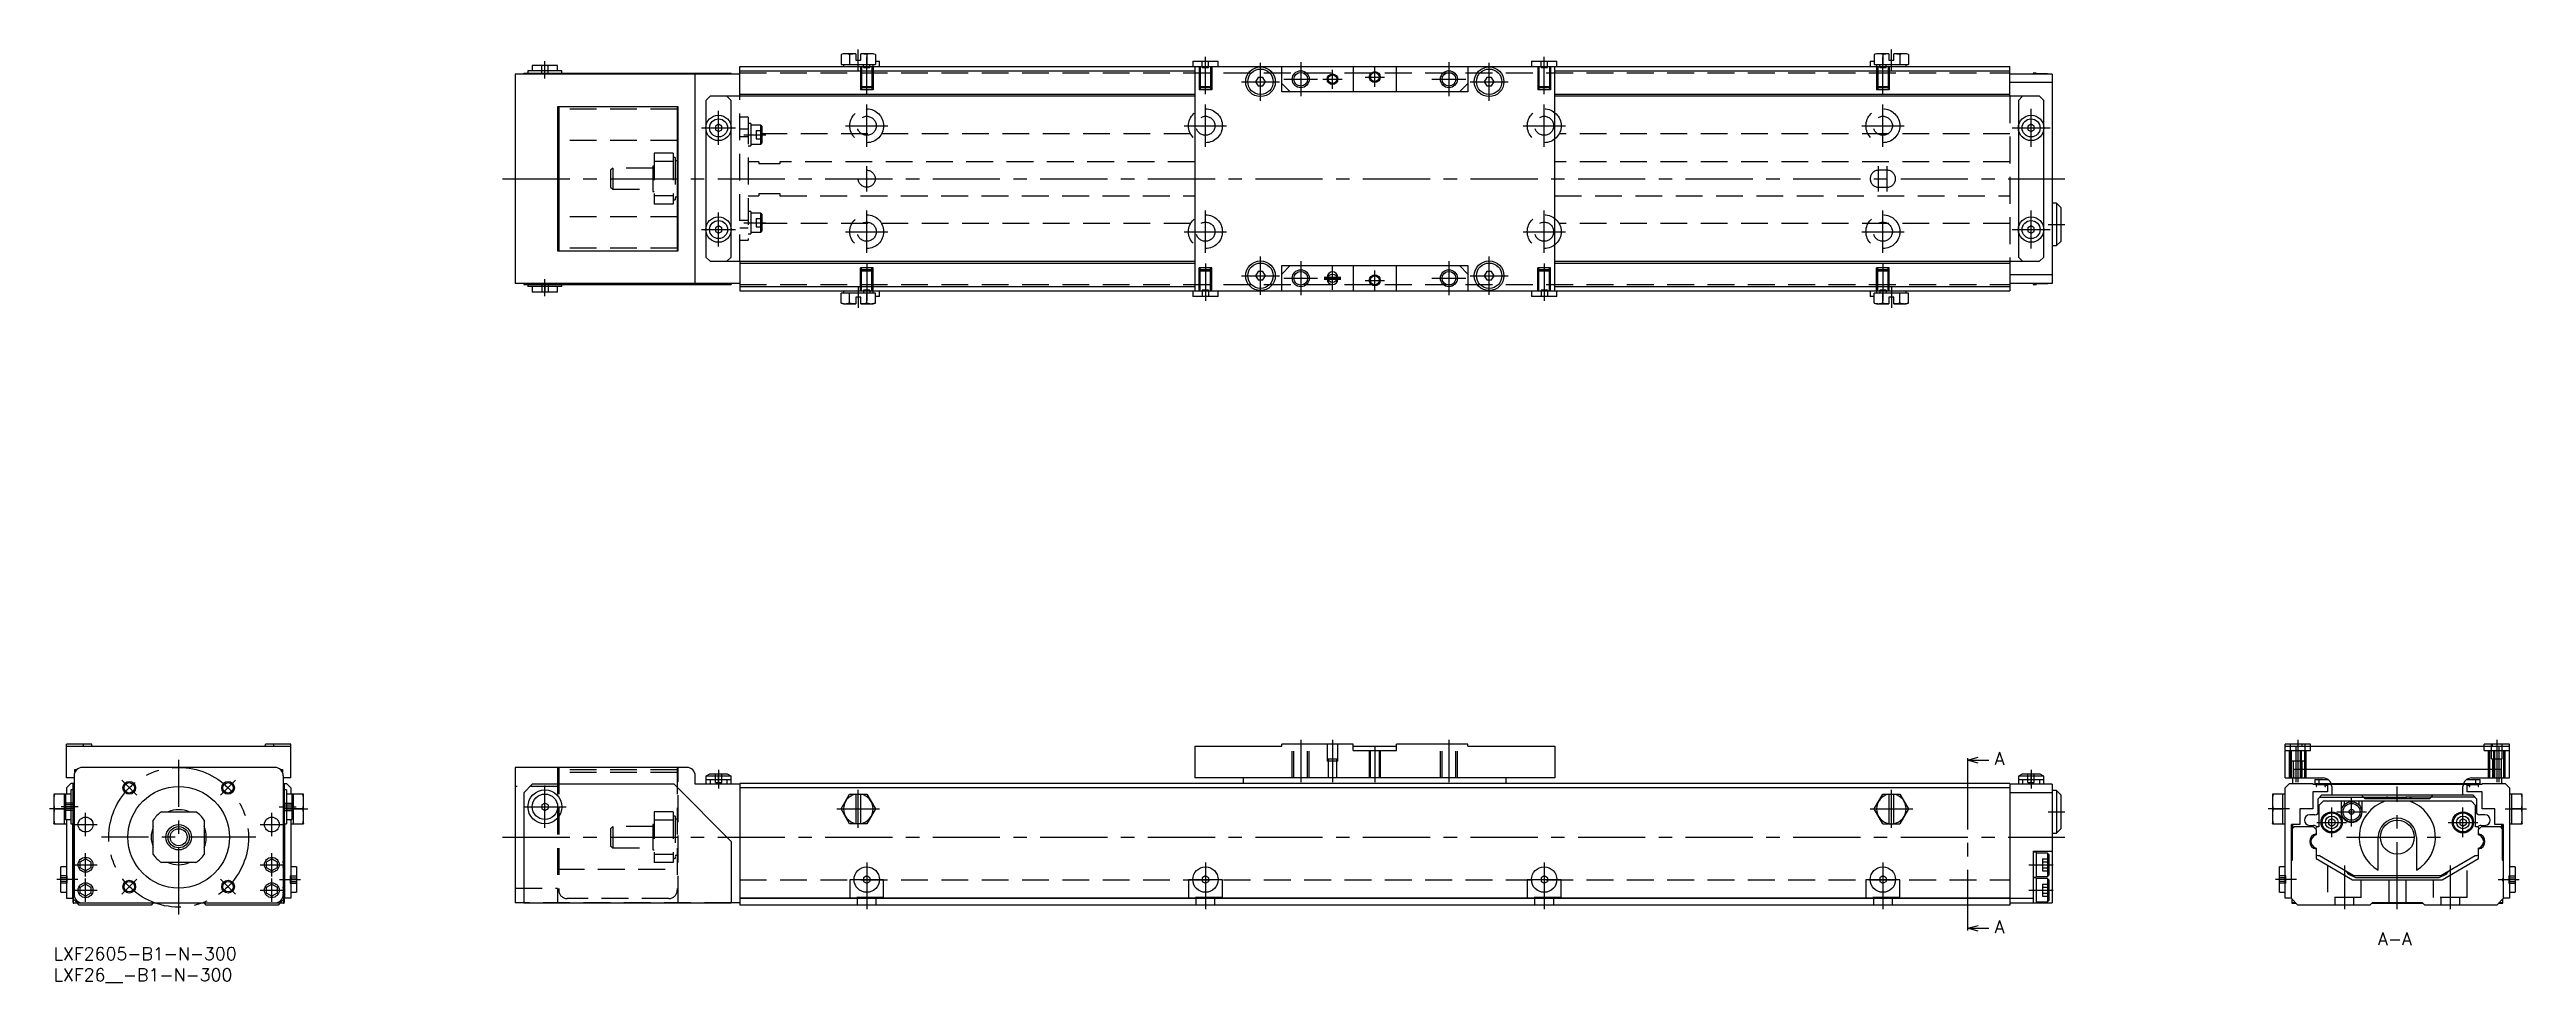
# Model space of a CAD drawing. Extents: x -1 to 584, y -8 to 212.
import ezdxf

# ---------------------------------------------------------------- set-up
doc = ezdxf.new("R2010")
doc.units = 0
doc.header["$LTSCALE"] = 0.5
doc.linetypes.add('CENTER', pattern=[50.8, 31.75, -6.35, 6.35, -6.35])
doc.linetypes.add('DASHED', pattern=[19.05, 12.7, -6.35])
for name, color, linetype in [('MSM_CENTER', 1, 'CENTER'), ('MSM_CONTINUOUS', 7, 'CONTINUOUS'), ('MSM_DASHED', 4, 'DASHED'), ('MSM_NARROW', 5, 'CONTINUOUS'), ('MSM_PART_NUMBER', 7, 'CONTINUOUS')]:
    doc.layers.add(name, color=color, linetype=linetype)
doc.styles.get("Standard").update_dxf_attribs({"font": 'txt.shx', "height": 1, "bigfont": 'bigfont.shx'})

msp = doc.modelspace()

# ---------------------------------------------------------------- texts
at = {"layer": 'MSM_PART_NUMBER'}
for s, p in [('A', (458.41, 43.07)), ('A', (458.41, 3.37)), ('A-A', (548.94, 0.52))]:
    msp.add_text(s, height=3, dxfattribs=at).set_placement(p)

# ---------------------------------------------------------------- blocks, each defined once
blk = doc.blocks.new('*U162')
at = {"layer": 'MSM_PART_NUMBER'}
blk.add_text('LXF2605-B1-N-300', height=3, dxfattribs=at).set_placement((0, -3))
blk = doc.blocks.new('*U163')
at = {"layer": 'MSM_PART_NUMBER'}
blk.add_text('LXF26__-B1-N-300', height=3, dxfattribs=at).set_placement((0, -8))

# ---------------------------------------------------------------- linework, layer by layer
at = {"layer": 'MSM_CENTER'}
for p, q in [((190, 206.97), (190, 211.99)), ((433.99, 206.97), (433.99, 211.99)), ((116, 205.19), (116, 209.24)), ((192, 201.49), (192, 210.29)), ((272, 201.49), (272, 210.29)), ((285, 199.89), (285, 208.89)), ((290.5, 204.99), (298.5, 204.99)), ((294.5, 208.99), (294.5, 200.99)), ((299.75, 204.99), (304.25, 204.99)), ((302, 202.74), (302, 207.24)), ((309.69, 205.49), (314.29, 205.49)), ((312, 203.19), (312, 207.79)), ((312, 203.19), (312, 207.79)), ((325.5, 204.99), (333.5, 204.99)), ((329.5, 208.99), (329.5, 200.99)), ((339, 199.89), (339, 208.89)), ((352, 201.49), (352, 210.29)), ((431.99, 201.49), (431.99, 210.29)), ((192, 188.99), (192, 198.99)), ((272, 188.99), (272, 198.99)), ((280.5, 204.39), (289.5, 204.39)), ((334.5, 204.39), (343.5, 204.39)), ((352, 188.99), (352, 198.99)), ((431.99, 188.99), (431.99, 198.99)), ((153, 193.49), (160.99, 193.49)), ((157, 189.49), (157, 197.49)), ((187, 193.99), (197, 193.99)), ((267, 193.99), (277, 193.99)), ((347, 193.99), (357, 193.99)), ((426.99, 193.99), (437, 193.99)), ((462.5, 193.49), (471.5, 193.49)), ((467, 188.99), (467, 197.99)), ((163, 191.89), (168.19, 191.89)), ((106, 181.49), (475, 181.49)), ((192, 178.49), (192, 184.49)), ((430.99, 178.49), (430.99, 184.49)), ((432.99, 178.49), (432.99, 184.49)), ((157, 165.49), (157, 173.49)), ((163, 171.1), (168.19, 171.1)), ((192, 163.99), (192, 173.99)), ((272, 163.99), (272, 173.99)), ((352, 163.99), (352, 173.99)), ((431.99, 163.99), (431.99, 173.99)), ((467, 164.99), (467, 173.99)), ((471, 170.69), (475, 170.69)), ((153, 169.49), (160.99, 169.49)), ((187, 168.99), (197, 168.99)), ((267, 168.99), (277, 168.99)), ((347, 168.99), (357, 168.99)), ((426.99, 168.99), (437, 168.99)), ((462.5, 169.49), (471.5, 169.49)), ((192, 161.49), (192, 152.69)), ((272, 161.49), (272, 152.69)), ((280.5, 158.59), (289.5, 158.59)), ((285, 154.09), (285, 163.09)), ((290.5, 157.99), (298.5, 157.99)), ((294.5, 161.99), (294.5, 153.99)), ((300, 158.24), (304, 158.24)), ((300, 157.99), (304, 157.99)), ((302, 155.24), (302, 160.74)), ((312, 155.19), (312, 159.79)), ((325.5, 157.99), (333.5, 157.99)), ((329.5, 161.99), (329.5, 153.99)), ((334.5, 158.59), (343.5, 158.59)), ((339, 154.09), (339, 163.09)), ((352, 161.49), (352, 152.69)), ((431.99, 161.49), (431.99, 152.69)), ((116, 153.74), (116, 157.79)), ((190, 155.99), (190, 150.99)), ((300, 157.74), (304, 157.74)), ((309.69, 157.49), (314.29, 157.49)), ((433.99, 155.99), (433.99, 150.99)), ((294.5, 49), (294.5, 39)), ((302, 49), (302, 39)), ((312, 47.5), (312, 39)), ((329.5, 49), (329.5, 39)), ((529.49, 47.5), (529.49, 39)), ((529.99, 49), (529.99, 39)), ((576.99, 49), (576.99, 39)), ((577.49, 47.5), (577.49, 39)), ((29.5, 7.75), (29.5, 44.25)), ((157, 41.9), (157, 37.5)), ((452, 43.7), (452, 5)), ((467, 41.9), (467, 37.5)), ((16.06, 39.44), (19.6, 35.9)), ((42.94, 39.44), (39.4, 35.9)), ((116, 28.2), (116, 38.2)), ((190, 28.2), (190, 37.2)), ((433.99, 28.2), (433.99, 37.2)), ((542.69, 28.5), (542.69, 35.5)), ((553.49, 9), (553.49, 38)), ((4, 32.7), (-1, 32.7)), ((5.75, 33.2), (1.75, 33.2)), ((7.5, 26.25), (7.5, 31.75)), ((51.5, 26.25), (51.5, 31.75)), ((53.25, 33.2), (57.25, 33.2)), ((55, 32.7), (60, 32.7)), ((111, 33.2), (121, 33.2)), ((184.95, 32.7), (195.04, 32.7)), ((428.95, 32.7), (439.04, 32.7)), ((471, 32), (475, 32)), ((527.99, 32.7), (522.99, 32.7)), ((534.49, 29.5), (541.49, 29.5)), ((537.99, 26), (537.99, 33)), ((539.19, 32), (546.19, 32)), ((565.49, 29.5), (572.49, 29.5)), ((568.99, 26), (568.99, 33)), ((578.99, 32.7), (583.99, 32.7)), ((4.75, 29), (10.25, 29)), ((47.75, 26), (11.25, 26)), ((48.75, 29), (54.25, 29)), ((106, 26), (475, 26)), ((541.49, 26), (565.49, 26)), ((4.75, 19.5), (10.25, 19.5)), ((7.5, 16.75), (7.5, 22.25)), ((48.75, 19.5), (54.25, 19.5)), ((51.5, 16.75), (51.5, 22.25)), ((192, 20), (192, 9)), ((272, 20), (272, 9)), ((352, 20), (352, 9)), ((431.99, 20), (431.99, 9)), ((466.5, 19.5), (472.19, 19.5)), ((540.99, 19.29), (540.99, 9)), ((565.99, 19.29), (565.99, 9)), ((5.7, 16), (0.7, 16)), ((4.75, 13.5), (10.25, 13.5)), ((7.5, 10.75), (7.5, 16.25)), ((16.06, 12.56), (19.6, 16.1)), ((39.4, 16.1), (42.94, 12.56)), ((48.75, 13.5), (54.25, 13.5)), ((51.5, 10.75), (51.5, 16.25)), ((53.3, 16), (58.3, 16)), ((188, 16), (196, 16)), ((268, 16), (276, 16)), ((348, 16), (356, 16)), ((428, 16), (436, 16)), ((466.5, 13.5), (472.19, 13.5)), ((529.69, 16), (524.69, 16)), ((577.29, 16), (582.29, 16))]:
    msp.add_line(p, q, dxfattribs=at)
msp.add_circle((29.5, 26), 16.5, dxfattribs=at)
at = {"layer": 'MSM_CONTINUOUS'}
for p, q in [((186.5, 210.99), (185.95, 210.85)), ((185.95, 210.85), (185.95, 208.49)), ((189.4, 210.99), (186.5, 210.99)), ((187.97, 210.85), (187.97, 208.49)), ((189.4, 210.99), (189.4, 209.49)), ((193.5, 210.99), (190.6, 210.99)), ((190.6, 209.49), (190.6, 210.99)), ((192.02, 210.85), (192.02, 208.49)), ((194.04, 210.85), (193.5, 210.99)), ((194.04, 210.85), (194.04, 208.49)), ((430.49, 210.99), (429.95, 210.85)), ((429.95, 210.85), (429.95, 208.49)), ((433.39, 210.99), (430.49, 210.99)), ((431.97, 210.85), (431.97, 208.49)), ((433.39, 210.99), (433.39, 209.49)), ((437.5, 210.99), (434.6, 210.99)), ((434.6, 209.49), (434.6, 210.99)), ((436.02, 210.85), (436.02, 208.49)), ((438.04, 210.85), (437.5, 210.99)), ((438.04, 210.85), (438.04, 208.49)), ((162, 206.19), (109, 206.19)), ((109, 206.19), (109, 156.79)), ((111, 206.44), (160, 206.44)), ((111, 206.19), (111, 206.44)), ((111, 206.34), (160, 206.34)), ((120, 206.94), (112, 206.94)), ((112, 206.94), (112, 206.44)), ((119, 208.24), (113, 208.24)), ((113, 208.24), (113, 206.94)), ((113, 206.34), (113, 206.44)), ((114.5, 206.34), (114.5, 206.19)), ((117.5, 206.19), (117.5, 206.34)), ((119, 206.94), (119, 208.24)), ((120, 206.44), (120, 206.94)), ((146.5, 206.34), (146.5, 206.44)), ((148.6, 206.24), (148.56, 206.19)), ((148.6, 206.24), (148.6, 206.19)), ((151.29, 206.24), (148.6, 206.24)), ((151.29, 206.29), (151.29, 206.19)), ((152, 206.29), (151.29, 206.29)), ((151.5, 156.79), (151.5, 206.19)), ((152, 206.29), (152, 206.19)), ((160, 206.19), (160, 206.44)), ((162, 200.99), (162, 207.99)), ((162, 207.99), (462, 207.99)), ((162, 206.99), (269.5, 206.99)), ((185.95, 208.49), (194.04, 208.49)), ((186.5, 208.49), (186.5, 207.99)), ((189.4, 209.49), (190.6, 209.49)), ((193.5, 207.99), (193.5, 208.49)), ((194.04, 209.29), (195, 209.29)), ((195, 207.99), (195, 209.29)), ((269, 209.29), (275, 209.29)), ((269, 209.29), (269, 207.99)), ((269.5, 207.99), (269.5, 154.99)), ((275, 207.99), (275, 209.29)), ((284.42, 205.39), (283.84, 204.39)), ((285.57, 205.39), (284.42, 205.39)), ((286.15, 204.39), (285.57, 205.39)), ((290, 201.99), (290, 207.99)), ((306.9, 207.99), (306.9, 201.99)), ((317.1, 201.99), (317.1, 207.99)), ((334, 207.99), (334, 201.99)), ((338.42, 205.39), (337.84, 204.39)), ((339.57, 205.39), (338.42, 205.39)), ((340.15, 204.39), (339.57, 205.39)), ((349, 209.29), (355, 209.29)), ((349, 209.29), (349, 207.99)), ((354.5, 154.99), (354.5, 207.99)), ((354.5, 206.99), (462, 206.99)), ((355, 207.99), (355, 209.29)), ((428.99, 209.29), (429.95, 209.29)), ((428.99, 209.29), (428.99, 207.99)), ((429.95, 208.49), (438.04, 208.49)), ((430.49, 208.49), (430.49, 207.99)), ((433.39, 209.49), (434.6, 209.49)), ((437.5, 207.99), (437.5, 208.49)), ((462, 200.99), (462, 207.99)), ((471.99, 206.19), (462, 206.19)), ((468.19, 206.44), (467.49, 206.44)), ((467.49, 206.44), (467.49, 206.19)), ((468.19, 206.44), (468.19, 206.19)), ((470.89, 206.24), (468.19, 206.24)), ((470.94, 206.19), (470.89, 206.24)), ((470.89, 206.24), (470.89, 206.19)), ((471.99, 206.19), (471.99, 156.79)), ((155, 200.99), (154, 199.99)), ((154, 199.99), (154, 162.99)), ((269.5, 200.99), (155, 200.99)), ((160, 199.99), (159, 200.99)), ((160, 162.99), (160, 199.99)), ((162, 201.49), (269.5, 201.49)), ((283.84, 204.39), (284.42, 203.39)), ((284.42, 203.39), (285.57, 203.39)), ((285.57, 203.39), (286.15, 204.39)), ((292, 201.99), (290, 203.99)), ((334, 201.99), (290, 201.99)), ((334, 203.99), (332, 201.99)), ((337.84, 204.39), (338.42, 203.39)), ((338.42, 203.39), (339.57, 203.39)), ((339.57, 203.39), (340.15, 204.39)), ((354.5, 201.49), (462, 201.49)), ((469, 200.99), (354.5, 200.99)), ((471.99, 204.19), (462, 204.19)), ((465, 200.99), (463.99, 199.99)), ((463.99, 199.99), (463.99, 162.99)), ((470, 199.99), (469, 200.99)), ((470, 162.99), (470, 199.99)), ((119, 198.49), (119, 164.49)), ((147.5, 198.49), (119, 198.49)), ((119, 197.89), (119.25, 197.89)), ((119.25, 194.48), (119, 194.48)), ((119.25, 198.49), (119.25, 164.49)), ((147.25, 198.49), (147.25, 164.49)), ((147.25, 197.89), (147.5, 197.89)), ((147.5, 194.48), (147.25, 194.48)), ((147.5, 164.49), (147.5, 198.49)), ((157, 194.36), (156.25, 193.93)), ((156.25, 193.93), (156.25, 193.06)), ((156.25, 193.06), (157, 192.63)), ((157.75, 193.93), (157, 194.36)), ((157, 192.63), (157.75, 193.06)), ((157.75, 193.06), (157.75, 193.93)), ((467, 194.36), (466.24, 193.93)), ((466.24, 193.93), (466.24, 193.06)), ((466.24, 193.06), (467, 192.63)), ((467.75, 193.93), (467, 194.36)), ((467, 192.63), (467.75, 193.06)), ((467.75, 193.06), (467.75, 193.93)), ((119.25, 190.49), (119, 190.49)), ((147.5, 190.49), (147.25, 190.49)), ((147.5, 185.74), (147.25, 185.74)), ((147.25, 177.24), (147.5, 177.24)), ((473, 175.69), (471.99, 175.69)), ((474, 174.69), (473, 175.69)), ((473, 175.69), (473, 165.69)), ((119.25, 172.49), (119, 172.49)), ((147.5, 172.49), (147.25, 172.49)), ((157, 170.36), (156.25, 169.93)), ((156.25, 169.93), (156.25, 169.06)), ((157.75, 169.93), (157, 170.36)), ((157.75, 169.06), (157.75, 169.93)), ((467, 170.36), (466.24, 169.93)), ((466.24, 169.93), (466.24, 169.06)), ((467.75, 169.93), (467, 170.36)), ((467.75, 169.06), (467.75, 169.93)), ((474, 174.69), (474, 166.69)), ((119.25, 168.5), (119, 168.5)), ((119, 165.09), (119.25, 165.09)), ((119, 164.49), (147.5, 164.49)), ((147.5, 168.5), (147.25, 168.5)), ((147.25, 165.09), (147.5, 165.09)), ((156.25, 169.06), (157, 168.63)), ((157, 168.63), (157.75, 169.06)), ((466.24, 169.06), (467, 168.63)), ((467, 168.63), (467.75, 169.06)), ((471.99, 165.69), (473, 165.69)), ((473, 165.69), (474, 166.69)), ((154, 162.99), (155, 161.99)), ((155, 161.99), (269.5, 161.99)), ((159, 161.99), (160, 162.99)), ((162, 161.99), (162, 154.99)), ((269.5, 161.5), (162, 161.5)), ((284.42, 159.59), (283.84, 158.59)), ((283.84, 158.59), (284.42, 157.59)), ((285.57, 159.59), (284.42, 159.59)), ((286.15, 158.59), (285.57, 159.59)), ((285.57, 157.59), (286.15, 158.59)), ((290, 154.99), (290, 160.99)), ((290, 160.99), (334, 160.99)), ((290, 158.99), (292, 160.99)), ((300.75, 158.24), (300.75, 157.74)), ((303.25, 157.74), (303.25, 158.24)), ((306.9, 160.99), (306.9, 154.99)), ((317.1, 154.99), (317.1, 160.99)), ((332, 160.99), (334, 158.99)), ((334, 160.99), (334, 154.99)), ((338.42, 159.59), (337.84, 158.59)), ((337.84, 158.59), (338.42, 157.59)), ((339.57, 159.59), (338.42, 159.59)), ((340.15, 158.59), (339.57, 159.59)), ((339.57, 157.59), (340.15, 158.59)), ((354.5, 161.99), (469, 161.99)), ((462, 161.5), (354.5, 161.5)), ((462, 161.99), (462, 154.99)), ((471.99, 158.79), (462, 158.79)), ((463.99, 162.99), (465, 161.99)), ((469, 161.99), (470, 162.99)), ((162, 156.79), (109, 156.79)), ((111, 156.79), (111, 156.54)), ((111, 156.64), (160, 156.64)), ((111, 156.54), (160, 156.54)), ((112, 156.54), (112, 156.04)), ((120, 156.04), (112, 156.04)), ((113, 156.64), (113, 156.54)), ((113, 156.04), (113, 154.74)), ((119, 154.74), (113, 154.74)), ((114.5, 156.79), (114.5, 156.64)), ((117.5, 156.64), (117.5, 156.79)), ((119, 154.74), (119, 156.04)), ((120, 156.04), (120, 156.54)), ((146.5, 156.64), (146.5, 156.54)), ((148.56, 156.79), (148.6, 156.74)), ((148.6, 156.79), (148.6, 156.74)), ((148.6, 156.74), (151.29, 156.74)), ((151.29, 156.79), (151.29, 156.69)), ((151.29, 156.69), (152, 156.69)), ((152, 156.79), (152, 156.69)), ((160, 156.79), (160, 156.54)), ((269.5, 155.99), (162, 155.99)), ((162, 154.99), (462, 154.99)), ((185.95, 152.14), (185.95, 154.49)), ((194.04, 154.49), (185.95, 154.49)), ((185.95, 152.14), (186.5, 151.99)), ((186.5, 154.99), (186.5, 154.49)), ((187.97, 152.14), (187.97, 154.49)), ((190.6, 153.49), (189.4, 153.49)), ((189.4, 153.49), (189.4, 151.99)), ((190.6, 151.99), (190.6, 153.49)), ((192.02, 152.14), (192.02, 154.49)), ((193.5, 154.49), (193.5, 154.99)), ((193.5, 151.99), (194.04, 152.14)), ((194.04, 152.14), (194.04, 154.49)), ((195, 153.69), (194.04, 153.69)), ((195, 153.69), (195, 154.99)), ((269, 154.99), (269, 153.69)), ((275, 153.69), (269, 153.69)), ((275, 153.69), (275, 154.99)), ((284.42, 157.59), (285.57, 157.59)), ((338.42, 157.59), (339.57, 157.59)), ((349, 154.99), (349, 153.69)), ((355, 153.69), (349, 153.69)), ((462, 155.99), (354.5, 155.99)), ((355, 153.69), (355, 154.99)), ((428.99, 154.99), (428.99, 153.69)), ((429.95, 153.69), (428.99, 153.69)), ((429.95, 152.14), (429.95, 154.49)), ((438.04, 154.49), (429.95, 154.49)), ((429.95, 152.14), (430.49, 151.99)), ((430.49, 154.99), (430.49, 154.49)), ((431.97, 152.14), (431.97, 154.49)), ((434.6, 153.49), (433.39, 153.49)), ((433.39, 153.49), (433.39, 151.99)), ((434.6, 151.99), (434.6, 153.49)), ((436.02, 152.14), (436.02, 154.49)), ((437.5, 154.49), (437.5, 154.99)), ((437.5, 151.99), (438.04, 152.14)), ((438.04, 152.14), (438.04, 154.49)), ((471.99, 156.79), (462, 156.79)), ((467.49, 156.79), (467.49, 156.54)), ((467.49, 156.54), (468.19, 156.54)), ((468.19, 156.79), (468.19, 156.54)), ((468.19, 156.74), (470.89, 156.74)), ((470.89, 156.79), (470.89, 156.74)), ((470.89, 156.74), (470.94, 156.79)), ((186.5, 151.99), (189.4, 151.99)), ((190.6, 151.99), (193.5, 151.99)), ((430.49, 151.99), (433.39, 151.99)), ((434.6, 151.99), (437.5, 151.99)), ((9, 48), (3, 48)), ((3, 40), (3, 48)), ((3, 47.5), (56, 47.5)), ((7, 47.5), (7, 48)), ((9, 47.5), (9, 48)), ((56, 48), (50, 48)), ((50, 47.5), (50, 48)), ((52, 47.5), (52, 48)), ((56, 40), (56, 48)), ((269.5, 47.5), (290, 47.5)), ((269.5, 47.5), (269.5, 40)), ((306.9, 48), (290, 48)), ((290, 47.5), (290, 48)), ((306.9, 46.5), (306.9, 48)), ((306.9, 47.5), (317.1, 47.5)), ((334, 48), (317.1, 48)), ((317.1, 46.5), (317.1, 48)), ((334, 47.5), (334, 48)), ((334, 47.5), (354.5, 47.5)), ((354.5, 47.5), (354.5, 40)), ((532.99, 48), (526.99, 48)), ((526.99, 40), (526.99, 48)), ((526.99, 47.5), (579.99, 47.5)), ((530.99, 47.5), (530.99, 48)), ((532.99, 47.5), (532.99, 48)), ((579.99, 48), (573.99, 48)), ((573.99, 47.5), (573.99, 48)), ((575.99, 47.5), (575.99, 48)), ((579.99, 40), (579.99, 48)), ((5, 41.37), (5, 42)), ((5, 42), (5.48, 42)), ((52.2, 42.5), (6.8, 42.5)), ((53.52, 42), (54, 42)), ((54, 42), (54, 41.37)), ((149.5, 42.5), (109, 42.5)), ((109, 42.5), (109, 10.5)), ((306.9, 46.5), (317.1, 46.5)), ((452, 44.2), (454.5, 44.87)), ((452, 44.7), (452, 43.7)), ((454.5, 43.53), (452, 44.2)), ((452, 44.2), (457, 44.2)), ((528.99, 42), (528.99, 40)), ((577.99, 42), (528.99, 42)), ((577.99, 40), (577.99, 42)), ((0, 36.15), (0.01, 36.2)), ((0, 36.15), (0, 29.25)), ((4.05, 36.2), (0.01, 36.2)), ((2.5, 29.2), (2.5, 36.2)), ((2.75, 36.2), (2.75, 30.2)), ((4.8, 40), (3, 40)), ((4, 38.7), (3, 37.7)), ((3, 37.7), (3, 36.2)), ((4.8, 38.7), (4, 38.7)), ((4.05, 37.2), (4.05, 29.2)), ((4.55, 37.2), (4.05, 37.2)), ((4.65, 38.5), (4.55, 38.5)), ((4.55, 10.6), (4.55, 38.5)), ((4.65, 36.5), (4.55, 36.5)), ((4.65, 10.6), (4.65, 38.5)), ((4.8, 40.5), (4.8, 12.5)), ((54.2, 40.5), (54.2, 12.5)), ((56, 40), (54.2, 40)), ((54.2, 38.7), (55, 38.7)), ((54.35, 38.5), (54.45, 38.5)), ((54.35, 10.6), (54.35, 38.5)), ((54.35, 36.5), (54.45, 36.5)), ((54.45, 38.5), (54.45, 10.6)), ((54.95, 37.2), (54.45, 37.2)), ((54.95, 37.2), (54.95, 29.2)), ((58.99, 36.2), (54.95, 36.2)), ((55, 38.7), (56, 37.7)), ((56, 37.7), (56, 36.2)), ((56.25, 36.2), (56.25, 30.2)), ((56.5, 36.2), (56.5, 29.2)), ((58.99, 36.2), (59, 36.15)), ((59, 29.25), (59, 36.15)), ((111, 36.5), (113, 38.5)), ((111, 36.5), (111, 10.4)), ((146.5, 38.5), (113, 38.5)), ((146.5, 38.5), (160, 25)), ((151.5, 38.5), (151.5, 40.5)), ((162, 38.5), (151.5, 38.5)), ((154.86, 40.9), (154, 40.4)), ((154, 40.4), (154, 38.65)), ((159.99, 40.4), (154, 40.4)), ((154, 39.6), (160, 39.6)), ((154, 38.65), (154.04, 38.65)), ((154, 38.6), (162, 38.6)), ((154, 38.6), (154, 38.5)), ((154.04, 38.65), (154.04, 38.6)), ((159.13, 40.9), (154.86, 40.9)), ((154.94, 38.6), (154.94, 38.65)), ((154.94, 38.65), (159.04, 38.65)), ((155, 39.6), (155, 38.65)), ((156, 38.6), (156, 38.5)), ((159, 39.6), (159, 38.65)), ((159.04, 38.65), (159.04, 38.6)), ((159.99, 40.4), (159.13, 40.9)), ((160, 38.6), (159.99, 40.4)), ((462, 38.7), (162, 38.7)), ((162, 38.7), (162, 10)), ((462, 37.7), (162, 37.7)), ((185.95, 32.7), (187.97, 36.2)), ((187.97, 36.2), (192.02, 36.2)), ((189.4, 36.2), (189.4, 29.2)), ((190.6, 29.2), (190.6, 36.2)), ((192.02, 36.2), (194.04, 32.7)), ((354.5, 40), (269.5, 40)), ((281, 38.7), (281, 40)), ((343, 38.7), (343, 40)), ((429.95, 32.7), (431.97, 36.2)), ((431.97, 36.2), (436.02, 36.2)), ((433.39, 36.2), (433.39, 29.2)), ((434.6, 29.2), (434.6, 36.2)), ((436.02, 36.2), (438.04, 32.7)), ((462, 38.7), (462, 10)), ((462, 38.6), (470, 38.6)), ((471.99, 38.5), (462, 38.5)), ((471.99, 36.5), (462, 36.5)), ((464, 40.4), (463.99, 38.6)), ((463.99, 39.6), (470, 39.6)), ((464.86, 40.9), (464, 40.4)), ((469.99, 40.4), (464, 40.4)), ((469.13, 40.9), (464.86, 40.9)), ((465, 39.6), (465, 38.6)), ((467.99, 38.6), (467.99, 38.5)), ((469, 39.6), (469, 38.6)), ((469.99, 40.4), (469.13, 40.9)), ((470, 38.5), (469.99, 40.4)), ((471.99, 38.5), (471.99, 10.5)), ((473, 37), (471.99, 37)), ((474, 36), (473, 37)), ((473, 37), (473, 27)), ((474, 36), (474, 28)), ((523.99, 36.15), (524, 36.2)), ((523.99, 36.15), (523.99, 29.25)), ((526.99, 36.2), (524, 36.2)), ((526.49, 29.2), (526.49, 36.2)), ((526.99, 40), (535.99, 40)), ((526.99, 37.7), (527.99, 38.7)), ((526.99, 11.6), (526.99, 37.7)), ((527.99, 38.7), (533.5, 38.7)), ((528.79, 38.7), (528.79, 40)), ((533.5, 38.7), (533.5, 38.5)), ((533.5, 38.5), (573.49, 38.5)), ((537, 36.7), (533.5, 36.7)), ((533.5, 36.7), (533.5, 32.7)), ((533.99, 39.6), (533.99, 38.5)), ((533.99, 39.6), (537.19, 39.6)), ((572.99, 38.6), (533.99, 38.6)), ((534.29, 38.5), (534.29, 37.95)), ((534.29, 37.95), (534.4, 37.95)), ((534.4, 37.95), (534.4, 38.45)), ((534.4, 38.45), (536.39, 38.45)), ((535.69, 36), (534.69, 35)), ((534.99, 39.6), (534.99, 38.6)), ((535.19, 35.5), (555.73, 35.5)), ((535.69, 36), (571.29, 36)), ((536.39, 38.45), (536.39, 37.95)), ((536.39, 37.95), (536.5, 37.95)), ((536.5, 38.3), (537, 38.3)), ((536.5, 37.95), (536.5, 38.3)), ((537, 38.3), (537, 36.7)), ((537.99, 38), (537.99, 36)), ((545.89, 35.1), (544.99, 36)), ((561.09, 35.1), (545.89, 35.1)), ((571.79, 35.5), (555.73, 35.5)), ((561.99, 36), (561.09, 35.1)), ((568.99, 36), (568.99, 38)), ((569.79, 39.6), (572.99, 39.6)), ((569.99, 38.3), (570.49, 38.3)), ((569.99, 36.7), (569.99, 38.3)), ((573.49, 36.7), (569.99, 36.7)), ((570.49, 38.3), (570.49, 37.95)), ((570.49, 37.95), (570.58, 37.95)), ((570.58, 37.95), (570.58, 38.45)), ((570.58, 38.45), (572.58, 38.45)), ((570.99, 40), (579.99, 40)), ((572.29, 35), (571.29, 36)), ((571.99, 39.6), (571.99, 38.6)), ((572.58, 38.45), (572.58, 37.95)), ((572.58, 37.95), (572.68, 37.95)), ((572.68, 37.95), (572.68, 38.5)), ((572.99, 39.6), (572.99, 38.5)), ((573.49, 38.5), (573.49, 38.7)), ((573.49, 38.7), (578.99, 38.7)), ((573.49, 32.7), (573.49, 36.7)), ((578.19, 38.7), (578.19, 40)), ((578.99, 38.7), (579.99, 37.7)), ((579.99, 37.7), (579.99, 11.6)), ((582.98, 36.2), (579.99, 36.2)), ((580.49, 36.2), (580.49, 29.2)), ((582.98, 36.2), (582.99, 36.15)), ((582.99, 29.25), (582.99, 36.15)), ((0.01, 29.2), (0, 29.25)), ((0.15, 32.7), (2.5, 32.7)), ((2.75, 30.2), (4.05, 30.2)), ((3, 30.2), (3, 11.6)), ((4.8, 34.7), (4.65, 34.7)), ((4.65, 31.7), (4.8, 31.7)), ((23.5, 21.93), (23.5, 30.07)), ((25.43, 32), (33.57, 32)), ((35.5, 30.07), (35.5, 21.93)), ((54.35, 34.7), (54.2, 34.7)), ((54.2, 31.7), (54.35, 31.7)), ((54.95, 30.2), (56.25, 30.2)), ((56, 30.2), (56, 11.6)), ((58.85, 32.7), (56.5, 32.7)), ((59, 29.25), (58.99, 29.2)), ((116, 34.07), (115.25, 33.63)), ((115.25, 33.63), (115.25, 32.77)), ((115.25, 32.77), (116, 32.33)), ((116.75, 33.63), (116, 34.07)), ((116, 32.33), (116.75, 32.77)), ((116.75, 33.63), (116.75, 32.77)), ((187.97, 29.2), (185.95, 32.7)), ((194.04, 32.7), (192.02, 29.2)), ((431.97, 29.2), (429.95, 32.7)), ((438.04, 32.7), (436.02, 29.2)), ((524, 29.2), (523.99, 29.25)), ((524.14, 32.7), (526.49, 32.7)), ((530.49, 32.7), (530.49, 29)), ((533.5, 32.7), (530.49, 32.7)), ((533.99, 31.3), (532.79, 31.3)), ((534.69, 35), (534.69, 31.59)), ((535.99, 34.5), (534.99, 33.5)), ((534.99, 33.5), (534.99, 28.42)), ((570.99, 34.5), (535.99, 34.5)), ((537.99, 30.37), (537.24, 29.93)), ((537.24, 29.93), (537.24, 29.07)), ((538.74, 29.93), (537.99, 30.37)), ((538.74, 29.93), (538.74, 29.07)), ((540.19, 34.5), (540.19, 32)), ((540.99, 33.69), (540.99, 34.5)), ((544.39, 34.5), (544.39, 33.69)), ((545.19, 32), (545.19, 34.5)), ((568.99, 30.37), (568.24, 29.93)), ((568.24, 29.93), (568.24, 29.07)), ((569.74, 29.93), (568.99, 30.37)), ((569.74, 29.93), (569.74, 29.07)), ((571.99, 33.5), (570.99, 34.5)), ((571.99, 28.42), (571.99, 33.5)), ((572.29, 31.59), (572.29, 35)), ((574.19, 31.3), (572.99, 31.3)), ((576.49, 32.7), (573.49, 32.7)), ((576.49, 29), (576.49, 32.7)), ((582.84, 32.7), (580.49, 32.7)), ((582.99, 29.25), (582.98, 29.2)), ((0.01, 29.2), (3, 29.2)), ((4.05, 29.2), (4.55, 29.2)), ((4.5, 11.5), (4.5, 29)), ((4.5, 29), (4.55, 29)), ((4.65, 29), (4.8, 29)), ((4.7, 28), (4.8, 28.1)), ((4.7, 20.65), (4.7, 28)), ((54.35, 29), (54.2, 29)), ((54.2, 28.1), (54.3, 28)), ((54.3, 28), (54.3, 20.65)), ((54.45, 29.2), (54.95, 29.2)), ((54.5, 29), (54.45, 29)), ((54.5, 29), (54.5, 11.5)), ((56, 29.2), (58.99, 29.2)), ((160, 25), (160, 10.4)), ((192.02, 29.2), (187.97, 29.2)), ((431.97, 29.2), (436.02, 29.2)), ((471.99, 27), (473, 27)), ((473, 27), (474, 28)), ((524, 29.2), (526.99, 29.2)), ((528.49, 11.5), (528.49, 29)), ((530.49, 29), (528.49, 29)), ((528.54, 29), (528.54, 20.5)), ((528.64, 25), (528.54, 25)), ((528.64, 29), (528.64, 20.6)), ((528.69, 28), (529.19, 28.5)), ((528.69, 20.65), (528.69, 28)), ((528.79, 28.1), (528.79, 29)), ((529.19, 28.5), (533.59, 28.5)), ((532.79, 28.8), (533.69, 28.8)), ((533.59, 28.5), (534.29, 27.8)), ((534.29, 27.8), (534.29, 26.55)), ((534.29, 23.45), (534.29, 20.95)), ((534.99, 28.42), (534.47, 28.42)), ((537.24, 29.07), (537.99, 28.63)), ((537.99, 28.63), (538.74, 29.07)), ((548.99, 18.21), (548.99, 26)), ((557.99, 26), (557.99, 18.21)), ((568.24, 29.07), (568.99, 28.63)), ((568.99, 28.63), (569.74, 29.07)), ((572.51, 28.42), (571.99, 28.42)), ((572.69, 27.8), (573.39, 28.5)), ((572.69, 26.55), (572.69, 27.8)), ((572.69, 20.95), (572.69, 23.45)), ((573.29, 28.8), (574.19, 28.8)), ((573.39, 28.5), (577.79, 28.5)), ((578.49, 29), (576.49, 29)), ((577.79, 28.5), (578.29, 28)), ((578.19, 28.1), (578.19, 29)), ((578.29, 28), (578.29, 20.65)), ((578.34, 29), (578.34, 20.6)), ((578.34, 25), (578.44, 25)), ((578.44, 29), (578.44, 20.5)), ((578.49, 29), (578.49, 11.5)), ((579.99, 29.2), (582.98, 29.2)), ((3, 19), (1.7, 19)), ((1.7, 13), (1.7, 19)), ((4.5, 20.45), (4.55, 20.5)), ((4.65, 20.6), (4.7, 20.65)), ((6.25, 20.22), (7.5, 20.94)), ((6.25, 18.78), (6.25, 20.22)), ((7.5, 18.06), (6.25, 18.78)), ((7.5, 20.94), (8.75, 20.22)), ((8.75, 18.78), (7.5, 18.06)), ((8.75, 20.22), (8.75, 18.78)), ((33.57, 20), (25.43, 20)), ((50.25, 20.22), (51.5, 20.94)), ((50.25, 18.78), (50.25, 20.22)), ((51.5, 18.06), (50.25, 18.78)), ((51.5, 20.94), (52.75, 20.22)), ((52.75, 18.78), (51.5, 18.06)), ((52.75, 20.22), (52.75, 18.78)), ((54.3, 20.65), (54.35, 20.6)), ((54.45, 20.5), (54.5, 20.45)), ((57.3, 19), (56, 19)), ((57.3, 19), (57.3, 13)), ((467.49, 22.75), (471.99, 22.75)), ((467.49, 22.75), (467.49, 10.5)), ((468.19, 22.45), (467.49, 22.45)), ((468.19, 22.45), (468.19, 16.55)), ((470.89, 22.25), (468.19, 22.25)), ((471.19, 21.94), (470.89, 22.25)), ((470.89, 22.25), (470.89, 16.75)), ((471.19, 21.94), (471.19, 17.06)), ((526.99, 19), (525.69, 19)), ((525.69, 13), (525.69, 19)), ((528.49, 20.45), (528.69, 20.65)), ((534.29, 20.95), (542.91, 15.97)), ((534.74, 21.66), (535.14, 21.66)), ((535.14, 21.66), (543.22, 17)), ((563.76, 17), (571.84, 21.66)), ((564.07, 15.97), (572.69, 20.95)), ((571.84, 21.66), (572.24, 21.66)), ((578.29, 20.65), (578.49, 20.45)), ((581.29, 19), (579.99, 19)), ((581.29, 19), (581.29, 13)), ((1.7, 13), (3, 13)), ((6.25, 14.22), (7.5, 14.94)), ((6.25, 12.78), (6.25, 14.22)), ((7.5, 12.06), (6.25, 12.78)), ((7.5, 14.94), (8.75, 14.22)), ((8.75, 12.78), (7.5, 12.06)), ((8.75, 14.22), (8.75, 12.78)), ((50.25, 14.22), (51.5, 14.94)), ((50.25, 12.78), (50.25, 14.22)), ((51.5, 12.06), (50.25, 12.78)), ((51.5, 14.94), (52.75, 14.22)), ((52.75, 12.78), (51.5, 12.06)), ((52.75, 14.22), (52.75, 12.78)), ((56, 13), (57.3, 13)), ((192, 16.87), (191.25, 16.43)), ((191.25, 16.43), (191.25, 15.57)), ((191.25, 15.57), (192, 15.13)), ((192.75, 16.43), (192, 16.87)), ((192, 15.13), (192.75, 15.57)), ((192.75, 16.43), (192.75, 15.57)), ((272, 16.87), (271.25, 16.43)), ((271.25, 16.43), (271.25, 15.57)), ((271.25, 15.57), (272, 15.13)), ((272.75, 16.43), (272, 16.87)), ((272, 15.13), (272.75, 15.57)), ((272.75, 16.43), (272.75, 15.57)), ((352, 16.87), (351.25, 16.43)), ((351.25, 16.43), (351.25, 15.57)), ((351.25, 15.57), (352, 15.13)), ((352.75, 16.43), (352, 16.87)), ((352, 15.13), (352.75, 15.57)), ((352.75, 16.43), (352.75, 15.57)), ((431.99, 16.87), (431.24, 16.43)), ((431.24, 16.43), (431.24, 15.57)), ((431.24, 15.57), (431.99, 15.13)), ((432.74, 16.43), (431.99, 16.87)), ((431.99, 15.13), (432.74, 15.57)), ((432.74, 16.43), (432.74, 15.57)), ((467.49, 16.55), (468.19, 16.55)), ((468.19, 16.45), (467.49, 16.45)), ((468.19, 16.75), (470.89, 16.75)), ((468.19, 16.45), (468.19, 10.55)), ((470.89, 16.25), (468.19, 16.25)), ((470.89, 16.75), (471.19, 17.06)), ((471.19, 15.94), (470.89, 16.25)), ((470.89, 16.25), (470.89, 10.75)), ((471.19, 15.94), (471.19, 11.06)), ((525.69, 13), (526.99, 13)), ((541.82, 17.39), (543.59, 16.5)), ((542.91, 15.97), (564.07, 15.97)), ((543.22, 17), (563.76, 17)), ((543.59, 16.5), (563.39, 16.5)), ((563.39, 16.5), (565.16, 17.39)), ((579.99, 13), (581.29, 13)), ((3, 11.6), (4.5, 11.6)), ((4.55, 11.45), (4.5, 11.5)), ((5.5, 10.5), (4.65, 11.35)), ((4.75, 10.5), (54.25, 10.5)), ((54.25, 10.4), (4.75, 10.4)), ((6, 10), (5.6, 10.4)), ((23.03, 10), (6, 10)), ((23.43, 10.4), (23.03, 10)), ((35.97, 10), (35.57, 10.4)), ((53, 10), (35.97, 10)), ((53.4, 10.4), (53, 10)), ((54.35, 11.35), (53.5, 10.5)), ((54.5, 11.5), (54.45, 11.45)), ((56, 11.6), (54.5, 11.6)), ((111, 10.5), (109, 10.5)), ((160, 10.4), (111, 10.4)), ((162, 10.5), (160, 10.5)), ((462, 11.6), (162, 11.6)), ((467.49, 11.5), (162, 11.5)), ((462, 10), (162, 10)), ((462, 10.5), (471.99, 10.5)), ((467.49, 10.55), (468.19, 10.55)), ((468.19, 10.75), (470.89, 10.75)), ((470.89, 10.75), (471.19, 11.06)), ((528.49, 11.6), (526.99, 11.6)), ((529.99, 10), (528.49, 11.5)), ((528.54, 11.45), (528.54, 10.6)), ((528.64, 10.6), (528.64, 11.35)), ((529.49, 10.5), (528.74, 10.5)), ((528.74, 10.4), (529.59, 10.4)), ((547.02, 10), (529.99, 10)), ((547.52, 10.5), (547.02, 10)), ((547.42, 10.4), (559.56, 10.4)), ((559.46, 10.5), (547.52, 10.5)), ((559.96, 10), (559.46, 10.5)), ((576.99, 10), (559.96, 10)), ((578.49, 11.5), (576.99, 10)), ((577.39, 10.4), (578.24, 10.4)), ((578.24, 10.5), (577.49, 10.5)), ((578.34, 11.35), (578.34, 10.6)), ((578.44, 10.6), (578.44, 11.45)), ((579.99, 11.6), (578.49, 11.6)), ((452, 4.5), (454.5, 5.17)), ((452, 5), (452, 4)), ((454.5, 3.83), (452, 4.5)), ((452, 4.5), (457, 4.5))]:
    msp.add_line(p, q, dxfattribs=at)
for centre, radius in [((285, 204.39), 3.5), ((285, 204.39), 3), ((294.5, 204.99), 1.62), ((302, 204.99), 1.25), ((302, 204.99), 1), ((312, 205.49), 1.06), ((329.5, 204.99), 1.62), ((339, 204.39), 3.5), ((339, 204.39), 3), ((157, 193.49), 3), ((157, 193.49), 2.13), ((467, 193.49), 3), ((467, 193.49), 2.13), ((157, 169.49), 3), ((157, 169.49), 2.13), ((467, 169.49), 3), ((467, 169.49), 2.13), ((285, 158.59), 3.5), ((285, 158.59), 3), ((294.5, 157.99), 1.62), ((302, 157.99), 1), ((312, 157.49), 1.06), ((329.5, 157.99), 1.62), ((339, 158.59), 3.5), ((339, 158.59), 3), ((17.83, 37.67), 1.23), ((29.5, 26), 12), ((41.17, 37.67), 1.23), ((116, 33.2), 4), ((116, 33.2), 3), ((7.5, 29), 1.75), ((51.5, 29), 1.75), ((537.99, 29.5), 2.5), ((537.99, 29.5), 2.25), ((537.99, 29.5), 1.5), ((542.69, 32), 2.4), ((542.69, 32), 2), ((542.69, 32), 0.6), ((553.49, 26), 4), ((568.99, 29.5), 2.5), ((568.99, 29.5), 2.25), ((568.99, 29.5), 1.5), ((29.5, 26), 3), ((29.5, 26), 2.5), ((29.5, 26), 2), ((7.5, 19.5), 1.75), ((51.5, 19.5), 1.75), ((192, 16), 3), ((272, 16), 3), ((352, 16), 3), ((431.99, 16), 3), ((7.5, 13.5), 1.75), ((17.83, 14.33), 1.23), ((41.17, 14.33), 1.23), ((51.5, 13.5), 1.75)]:
    msp.add_circle(centre, radius, dxfattribs=at)
for centre, radius, start, end in [((187, 207.14), 3.86, 90.5706, 105.77229), ((186.93, 207.13), 3.86, 74.23089, 89.42622), ((190.17, 194.83), 16.17, 92.75608, 97.81228), ((189.82, 194.83), 16.17, 82.18772, 87.24392), ((193.06, 207.13), 3.86, 90.57378, 105.76911), ((192.99, 207.14), 3.86, 74.22771, 89.4294), ((431, 207.14), 3.86, 90.5706, 105.77229), ((430.93, 207.13), 3.86, 74.23089, 89.42622), ((434.17, 194.83), 16.17, 92.75608, 97.81228), ((433.82, 194.83), 16.17, 82.18772, 87.24392), ((437.06, 207.13), 3.86, 90.57378, 105.76911), ((436.99, 207.14), 3.86, 74.22771, 89.4294), ((302, 158.24), 1.25, 0, 180), ((187, 155.85), 3.86, 254.22771, 269.4294), ((186.93, 155.85), 3.86, 270.57378, 285.76911), ((190.17, 168.16), 16.17, 262.18772, 267.24392), ((189.82, 168.16), 16.17, 272.75608, 277.81228), ((193.06, 155.85), 3.86, 254.23089, 269.42622), ((192.99, 155.85), 3.86, 270.5706, 285.77229), ((302, 157.74), 1.25, 180, 0), ((431, 155.85), 3.86, 254.22771, 269.4294), ((430.93, 155.85), 3.86, 270.57378, 285.76911), ((434.17, 168.16), 16.17, 262.18772, 267.24392), ((433.82, 168.16), 16.17, 272.75608, 277.81228), ((437.06, 155.85), 3.86, 254.23089, 269.42622), ((436.99, 155.85), 3.86, 270.5706, 285.77229), ((6.8, 40.5), 2, 90, 180), ((52.2, 40.5), 2, 0, 90), ((149.5, 40.5), 2, 0, 90), ((11.31, 34.39), 11.31, 170.8086, 179.713), ((47.69, 34.39), 11.31, 0.287, 9.1914), ((190, 32.7), 3.5, 99.87089, 260.12911), ((190, 32.7), 3.5, 279.87089, 80.12911), ((433.99, 32.7), 3.5, 99.87089, 260.12911), ((433.99, 32.7), 3.5, 279.87089, 80.12911), ((535.3, 34.39), 11.31, 170.8086, 179.713), ((535.99, 38), 2, 17.4576, 90), ((535.99, 38), 2, 0, 14.47751), ((551.27, 33.44), 2.06, 90.47686, 126.25928), ((555.74, 34.4), 1.1, 90.55614, 140.43471), ((555.71, 33.44), 2.06, 53.64744, 89.5445), ((570.99, 38), 2, 165.52249, 180), ((570.99, 38), 2, 90, 162.5424), ((571.68, 34.39), 11.31, 0.287, 9.1914), ((11.31, 34.51), 11.31, 180.28862, 189.18978), ((11.31, 30.89), 11.31, 170.81022, 179.71138), ((11.31, 31.01), 11.31, 180.287, 189.1914), ((29.5, 26), 7.25, 124.14842, 145.85158), ((29.5, 26), 6.5, 67.38014, 112.61986), ((29.5, 26), 7.25, 34.14842, 55.85158), ((47.69, 34.51), 11.31, 350.81022, 359.71138), ((47.69, 30.89), 11.31, 0.28862, 9.18978), ((47.69, 31.01), 11.31, 350.8086, 359.713), ((535.3, 34.51), 11.31, 180.28862, 189.18978), ((535.3, 30.89), 11.31, 170.81022, 179.71138), ((535.3, 31.01), 11.31, 180.287, 189.1914), ((532.79, 30.05), 1.25, 90, 270), ((533.99, 32.3), 1, 270, 0), ((542.69, 32), 2.5, 180, 0), ((553.49, 26), 9, 109.18814, 240), ((553.49, 26), 4.5, 0, 180), ((553.49, 26), 9, 300, 70.81186), ((572.99, 32.3), 1, 180, 270), ((574.19, 30.05), 1.25, 270, 90), ((571.68, 34.51), 11.31, 350.81022, 359.71138), ((571.68, 30.89), 11.31, 0.28862, 9.18978), ((571.68, 31.01), 11.31, 350.8086, 359.713), ((29.5, 26), 6.5, 157.38014, 202.61986), ((29.5, 26), 6.5, 337.38014, 22.61986), ((531.49, 29), 2.75, 180, 190.9425), ((534.61, 25), 1.8, 100.07866, 259.92134), ((534.69, 25), 1.6, 104.47751, 255.52249), ((533.69, 27.8), 1, 38.31613, 90), ((534.75, 28), 0.5, 123.72365, 204.09076), ((573.29, 27.8), 1, 90, 141.68387), ((572.23, 28), 0.5, 335.90924, 56.27635), ((572.38, 25), 1.8, 280.07866, 79.92134), ((572.29, 25), 1.6, 284.47751, 75.52249), ((575.49, 29), 2.75, 349.0575, 0), ((7.5, 19.5), 2.8, 164.64111, 195.35889), ((7.5, 19.5), 2.75, 169.0575, 190.9425), ((29.5, 26), 7.25, 214.14842, 235.85158), ((29.5, 26), 6.5, 247.38014, 292.61986), ((29.5, 26), 7.25, 304.14842, 325.85158), ((51.5, 19.5), 2.8, 344.64111, 15.35889), ((51.5, 19.5), 2.75, 349.0575, 10.9425), ((534.74, 22.16), 0.5, 205.84193, 270), ((543.1, 20), 2.65, 223.29503, 256.76497), ((553.49, 26), 14.5, 213.81837, 216.42), ((563.88, 20), 2.65, 283.23503, 316.70497), ((553.49, 26), 14.5, 323.58, 326.18163), ((572.24, 22.16), 0.5, 270, 334.15807), ((4.2, 15.97), 0.5, 45.573, 53.1301), ((4.2, 15.97), 0.5, 306.8699, 314.427), ((4.2, 15.97), 0.5, 334.15807, 25.84193), ((7.5, 13.5), 2.8, 164.64111, 195.35889), ((7.5, 13.5), 2.75, 169.0575, 190.9425), ((6.8, 12.5), 2, 180, 270), ((52.2, 12.5), 2, 270, 0), ((51.5, 13.5), 2.8, 344.64111, 15.35889), ((51.5, 13.5), 2.75, 349.0575, 10.9425), ((578.79, 15.97), 0.5, 127.5895, 232.4105), ((4.75, 10.6), 0.2, 180, 270), ((4.75, 10.6), 0.1, 180, 270), ((54.25, 10.6), 0.1, 270, 0), ((54.25, 10.6), 0.2, 270, 0), ((528.74, 10.6), 0.2, 180, 270), ((528.74, 10.6), 0.1, 180, 270), ((578.24, 10.6), 0.2, 270, 360), ((578.24, 10.6), 0.1, 270, 360)]:
    msp.add_arc(centre, radius, start, end, dxfattribs=at)
at = {"layer": 'MSM_DASHED'}
for p, q in [((115.25, 206.24), (115.25, 208.24)), ((116.75, 206.24), (115.25, 206.24)), ((116, 206.24), (116, 208.24)), ((116.75, 206.24), (116.75, 208.24)), ((162, 206.49), (462, 206.49)), ((190.5, 207.99), (190.5, 202.49)), ((190.77, 207.99), (190.77, 202.49)), ((191.25, 207.79), (191.25, 208.49)), ((191.25, 207.79), (192.75, 207.79)), ((192, 207.79), (192, 208.49)), ((192.75, 207.79), (192.75, 208.49)), ((193.22, 207.99), (193.22, 202.49)), ((193.5, 207.99), (193.5, 202.49)), ((270.5, 207.99), (270.5, 202.49)), ((270.77, 207.99), (270.77, 202.49)), ((271.25, 207.79), (271.25, 209.29)), ((271.25, 207.79), (272.75, 207.79)), ((272, 207.79), (272, 209.29)), ((272.75, 207.79), (272.75, 209.29)), ((273.22, 207.99), (273.22, 202.49)), ((273.5, 207.99), (273.5, 202.49)), ((350.5, 207.99), (350.5, 202.49)), ((350.77, 207.99), (350.77, 202.49)), ((351.25, 207.79), (351.25, 209.29)), ((351.25, 207.79), (352.75, 207.79)), ((352, 207.79), (352, 209.29)), ((352.75, 207.79), (352.75, 209.29)), ((353.22, 207.99), (353.22, 202.49)), ((353.5, 207.99), (353.5, 202.49)), ((430.49, 207.99), (430.49, 202.49)), ((430.77, 207.99), (430.77, 202.49)), ((431.24, 207.79), (431.24, 208.49)), ((431.24, 207.79), (432.74, 207.79)), ((431.99, 207.79), (431.99, 208.49)), ((432.74, 207.79), (432.74, 208.49)), ((433.22, 207.99), (433.22, 202.49)), ((433.49, 207.99), (433.49, 202.49)), ((162, 161.99), (162, 200.99)), ((190.77, 202.99), (190.5, 203.26)), ((190.5, 203.26), (193.5, 203.26)), ((193.5, 202.49), (190.5, 202.49)), ((193.22, 202.99), (190.77, 202.99)), ((193.22, 202.99), (193.5, 203.26)), ((270.77, 202.99), (270.5, 203.26)), ((270.5, 203.26), (273.5, 203.26)), ((273.5, 202.49), (270.5, 202.49)), ((273.22, 202.99), (270.77, 202.99)), ((273.22, 202.99), (273.5, 203.26)), ((350.77, 202.99), (350.5, 203.26)), ((350.5, 203.26), (353.5, 203.26)), ((353.5, 202.49), (350.5, 202.49)), ((353.22, 202.99), (350.77, 202.99)), ((353.22, 202.99), (353.5, 203.26)), ((430.77, 202.99), (430.49, 203.26)), ((430.49, 203.26), (433.49, 203.26)), ((433.49, 202.49), (430.49, 202.49)), ((433.22, 202.99), (430.77, 202.99)), ((433.22, 202.99), (433.49, 203.26)), ((462, 200.99), (462, 161.99)), ((147.25, 197.89), (119.25, 197.89)), ((164, 195.99), (162, 195.99)), ((164, 193.16), (162, 193.16)), ((164, 195.99), (164, 166.99)), ((164.6, 194.54), (164, 194.54)), ((164.6, 194.54), (164.6, 189.24)), ((166.94, 194.14), (164.6, 194.14)), ((166.94, 194.14), (166.94, 189.64)), ((167.19, 193.88), (166.94, 194.14)), ((167.19, 193.88), (167.19, 189.9)), ((147.25, 190.49), (119.25, 190.49)), ((141.79, 187.49), (141.79, 175.49)), ((146.29, 187.49), (141.79, 187.49)), ((146.29, 187.49), (146.29, 175.49)), ((164, 191.4), (162, 191.4)), ((164, 189.24), (164.6, 189.24)), ((164.6, 189.64), (166.94, 189.64)), ((165.9, 192.89), (167.19, 192.89)), ((165.9, 192.89), (165.9, 190.89)), ((165.9, 191.89), (167.19, 191.89)), ((165.9, 190.89), (167.19, 190.89)), ((166.94, 189.64), (167.19, 189.9)), ((268.49, 192.07), (167.19, 192.07)), ((462, 192.07), (355.5, 192.07)), ((132, 183.99), (131.5, 183.49)), ((131.5, 183.49), (131.5, 179.49)), ((141.5, 183.99), (132, 183.99)), ((132, 183.99), (132, 178.99)), ((141.5, 184.49), (141.5, 178.49)), ((141.79, 184.49), (141.5, 184.49)), ((146.29, 185.56), (141.79, 185.56)), ((146.79, 186.49), (146.29, 186.49)), ((146.79, 186.49), (146.79, 176.49)), ((147.25, 185.74), (146.79, 185.74)), ((166.5, 185.49), (164, 185.49)), ((166.5, 185.49), (166.5, 184.99)), ((171.5, 184.99), (166.5, 184.99)), ((171.5, 185.49), (171.5, 184.99)), ((269.5, 185.49), (171.5, 185.49)), ((462, 185.49), (354.5, 185.49)), ((432.99, 183.49), (430.99, 183.49)), ((131.5, 179.49), (132, 178.99)), ((132, 178.99), (141.5, 178.99)), ((141.5, 178.49), (141.79, 178.49)), ((146.29, 177.42), (141.79, 177.42)), ((146.29, 176.49), (146.79, 176.49)), ((146.79, 177.24), (147.25, 177.24)), ((164, 177.49), (166.5, 177.49)), ((166.5, 177.99), (171.5, 177.99)), ((166.5, 177.99), (166.5, 177.49)), ((171.5, 177.99), (171.5, 177.49)), ((171.5, 177.49), (269.5, 177.49)), ((354.5, 177.49), (462, 177.49)), ((430.99, 179.49), (432.99, 179.49)), ((147.25, 172.49), (119.25, 172.49)), ((146.29, 175.49), (141.79, 175.49)), ((164, 171.59), (162, 171.59)), ((164, 169.83), (162, 169.83)), ((164.6, 173.75), (164, 173.75)), ((164.6, 173.75), (164.6, 168.45)), ((166.94, 173.35), (164.6, 173.35)), ((165.9, 172.1), (167.19, 172.1)), ((165.9, 172.1), (165.9, 170.1)), ((165.9, 171.1), (167.19, 171.1)), ((165.9, 170.1), (167.19, 170.1)), ((167.19, 173.09), (166.94, 173.35)), ((166.94, 173.35), (166.94, 168.85)), ((167.19, 173.09), (167.19, 169.11)), ((268.49, 170.91), (167.19, 170.91)), ((462, 170.91), (355.5, 170.91)), ((147.25, 165.09), (119.25, 165.09)), ((162, 166.99), (164, 166.99)), ((164, 168.45), (164.6, 168.45)), ((164.6, 168.85), (166.94, 168.85)), ((166.94, 168.85), (167.19, 169.11)), ((193.5, 160.49), (190.5, 160.49)), ((190.5, 154.99), (190.5, 160.49)), ((190.77, 159.99), (190.5, 159.72)), ((190.5, 159.72), (193.5, 159.72)), ((190.77, 154.99), (190.77, 160.49)), ((193.22, 159.99), (190.77, 159.99)), ((193.22, 154.99), (193.22, 160.49)), ((193.22, 159.99), (193.5, 159.72)), ((193.5, 154.99), (193.5, 160.49)), ((273.5, 160.49), (270.5, 160.49)), ((270.5, 154.99), (270.5, 160.49)), ((270.77, 159.99), (270.5, 159.72)), ((270.5, 159.72), (273.5, 159.72)), ((270.77, 154.99), (270.77, 160.49)), ((273.22, 159.99), (270.77, 159.99)), ((273.22, 154.99), (273.22, 160.49)), ((273.22, 159.99), (273.5, 159.72)), ((273.5, 154.99), (273.5, 160.49)), ((353.5, 160.49), (350.5, 160.49)), ((350.5, 154.99), (350.5, 160.49)), ((350.77, 159.99), (350.5, 159.72)), ((350.5, 159.72), (353.5, 159.72)), ((350.77, 154.99), (350.77, 160.49)), ((353.22, 159.99), (350.77, 159.99)), ((353.22, 154.99), (353.22, 160.49)), ((353.22, 159.99), (353.5, 159.72)), ((353.5, 154.99), (353.5, 160.49)), ((433.49, 160.49), (430.49, 160.49)), ((430.49, 154.99), (430.49, 160.49)), ((430.77, 159.99), (430.49, 159.72)), ((430.49, 159.72), (433.49, 159.72)), ((430.77, 154.99), (430.77, 160.49)), ((433.22, 159.99), (430.77, 159.99)), ((433.22, 154.99), (433.22, 160.49)), ((433.22, 159.99), (433.49, 159.72)), ((433.49, 154.99), (433.49, 160.49)), ((114.25, 156.64), (114.25, 156.54)), ((114.5, 156.64), (114.5, 156.54)), ((116.75, 156.74), (115.25, 156.74)), ((115.25, 156.74), (115.25, 154.74)), ((116, 156.74), (116, 154.74)), ((116.75, 156.74), (116.75, 154.74)), ((117.5, 156.54), (117.5, 156.64)), ((117.75, 156.64), (117.75, 156.54)), ((162, 156.49), (462, 156.49)), ((191.25, 155.19), (191.25, 154.49)), ((192.75, 155.19), (191.25, 155.19)), ((192, 155.19), (192, 154.49)), ((192.75, 155.19), (192.75, 154.49)), ((271.25, 155.19), (271.25, 153.69)), ((272.75, 155.19), (271.25, 155.19)), ((272, 155.19), (272, 153.69)), ((272.75, 155.19), (272.75, 153.69)), ((351.25, 155.19), (351.25, 153.69)), ((352.75, 155.19), (351.25, 155.19)), ((352, 155.19), (352, 153.69)), ((352.75, 155.19), (352.75, 153.69)), ((428.99, 154.99), (428.99, 154.99)), ((431.24, 155.19), (431.24, 154.49)), ((432.74, 155.19), (431.24, 155.19)), ((431.99, 155.19), (431.99, 154.49)), ((432.74, 155.19), (432.74, 154.49)), ((292.5, 40), (292.5, 48)), ((292.87, 40), (292.87, 48)), ((296.12, 40), (296.12, 48)), ((296.5, 40), (296.5, 48)), ((300.75, 48), (300.75, 44)), ((303.25, 44), (303.25, 48)), ((327.5, 40), (327.5, 48)), ((327.87, 40), (327.87, 48)), ((331.12, 40), (331.12, 48)), ((331.5, 40), (331.5, 48)), ((527.99, 40), (527.99, 48)), ((528.24, 44), (528.24, 48)), ((528.37, 40), (528.37, 48)), ((531.61, 40), (531.61, 48)), ((531.74, 44), (531.74, 48)), ((531.99, 40), (531.99, 48)), ((532.99, 46.5), (532.99, 47.5)), ((573.99, 46.5), (573.99, 47.5)), ((574.99, 40), (574.99, 48)), ((575.37, 40), (575.37, 48)), ((575.74, 44.5), (575.74, 48)), ((578.24, 44.5), (578.24, 48)), ((578.61, 40), (578.61, 48)), ((578.99, 40), (578.99, 48)), ((119, 42.5), (119, 10.5)), ((119.25, 42.5), (119.25, 13.53)), ((147.25, 41.9), (119.25, 41.9)), ((147.25, 41.3), (119.25, 41.3)), ((147.25, 42.5), (147.25, 13.53)), ((147.5, 10.5), (147.5, 42.5)), ((300.75, 44.5), (303.25, 44.5)), ((303.25, 44), (300.75, 44)), ((301, 44.5), (301, 40)), ((303, 40), (303, 44.5)), ((310.7, 46.5), (310.7, 40)), ((310.94, 46.5), (310.94, 40)), ((313.05, 46.5), (313.05, 40)), ((313.3, 46.5), (313.3, 40)), ((526.99, 46.5), (532.99, 46.5)), ((528.19, 46.5), (528.19, 40)), ((531.74, 44), (528.24, 44)), ((528.43, 46.5), (528.43, 40)), ((528.99, 40), (528.99, 44)), ((530.55, 46.5), (530.55, 40)), ((530.79, 46.5), (530.79, 40)), ((530.99, 40), (530.99, 44)), ((573.99, 46.5), (579.99, 46.5)), ((575.74, 44.5), (578.24, 44.5)), ((575.99, 44.5), (575.99, 40)), ((576.19, 46.5), (576.19, 40)), ((576.43, 46.5), (576.43, 40)), ((577.99, 44.5), (577.99, 40)), ((578.55, 46.5), (578.55, 40)), ((578.79, 46.5), (578.79, 40)), ((119, 38), (109, 38)), ((156.25, 38.9), (156.25, 40.9)), ((156.25, 38.9), (157.75, 38.9)), ((157, 38.9), (157, 40.9)), ((157.75, 38.9), (157.75, 40.9)), ((466.24, 38.9), (466.24, 40.9)), ((466.24, 38.9), (467.75, 38.9)), ((467, 38.9), (467, 40.9)), ((467.75, 38.9), (467.75, 40.9)), ((4.75, 34.07), (2.75, 34.07)), ((4.75, 33.63), (2.75, 33.63)), ((4.75, 32.77), (2.75, 32.77)), ((4.75, 32.33), (2.75, 32.33)), ((4.75, 34.07), (4.75, 32.33)), ((54.25, 34.07), (56.25, 34.07)), ((54.25, 34.07), (54.25, 32.33)), ((54.25, 33.63), (56.25, 33.63)), ((54.25, 32.77), (56.25, 32.77)), ((54.25, 32.33), (56.25, 32.33)), ((146.29, 32), (141.79, 32)), ((141.79, 32), (141.79, 20)), ((146.29, 30.07), (141.79, 30.07)), ((146.29, 32), (146.29, 20)), ((146.79, 31), (146.29, 31)), ((146.79, 31), (146.79, 21)), ((147.5, 30.25), (146.79, 30.25)), ((132, 28.5), (131.5, 28)), ((131.5, 28), (131.5, 24)), ((131.5, 24), (132, 23.5)), ((141.5, 28.5), (132, 28.5)), ((132, 28.5), (132, 23.5)), ((132, 23.5), (141.5, 23.5)), ((141.79, 29), (141.5, 29)), ((141.5, 29), (141.5, 23)), ((119, 18.5), (147.5, 18.5)), ((141.5, 23), (141.79, 23)), ((146.29, 21.93), (141.79, 21.93)), ((146.29, 20), (141.79, 20)), ((146.29, 21), (146.79, 21)), ((146.79, 21.75), (147.5, 21.75)), ((467.49, 19.5), (471.19, 19.5)), ((469.69, 20.94), (471.19, 20.94)), ((469.69, 20.94), (469.69, 18.06)), ((469.69, 20.22), (471.19, 20.22)), ((469.69, 18.78), (471.19, 18.78)), ((469.69, 18.06), (471.19, 18.06)), ((536.99, 19.39), (536.99, 11.8)), ((569.99, 11.8), (569.99, 19.39)), ((3.2, 16.87), (1.7, 16.87)), ((3.2, 16.43), (1.7, 16.43)), ((3.2, 15.57), (1.7, 15.57)), ((3.2, 15.13), (1.7, 15.13)), ((3.2, 15.13), (3.2, 16.87)), ((55.8, 16.87), (57.3, 16.87)), ((55.8, 16.87), (55.8, 15.13)), ((55.8, 16.43), (57.3, 16.43)), ((55.8, 15.57), (57.3, 15.57)), ((55.8, 15.13), (57.3, 15.13)), ((109, 14), (119, 14)), ((162, 15.97), (462, 15.97)), ((188, 15.97), (188, 11.8)), ((196, 11.8), (188, 11.8)), ((189.75, 11.8), (189.75, 10)), ((194.25, 10), (194.25, 11.8)), ((196, 11.8), (196, 15.97)), ((268, 15.97), (268, 11.8)), ((276, 11.8), (268, 11.8)), ((269.75, 11.8), (269.75, 10)), ((274.25, 10), (274.25, 11.8)), ((276, 11.8), (276, 15.97)), ((348, 15.97), (348, 11.8)), ((356, 11.8), (348, 11.8)), ((349.75, 11.8), (349.75, 10)), ((354.25, 10), (354.25, 11.8)), ((356, 11.8), (356, 15.97)), ((428, 15.97), (428, 11.8)), ((436, 11.8), (428, 11.8)), ((429.75, 11.8), (429.75, 10)), ((434.25, 10), (434.25, 11.8)), ((436, 11.8), (436, 15.97)), ((469.69, 14.94), (471.19, 14.94)), ((469.69, 14.94), (469.69, 12.06)), ((469.69, 14.22), (471.19, 14.22)), ((469.69, 12.78), (471.19, 12.78)), ((469.69, 12.06), (471.19, 12.06)), ((527.19, 16.87), (525.69, 16.87)), ((527.19, 16.43), (525.69, 16.43)), ((527.19, 15.57), (525.69, 15.57)), ((527.19, 15.13), (525.69, 15.13)), ((527.19, 15.13), (527.19, 16.87)), ((544.99, 11.8), (536.99, 11.8)), ((538.74, 11.8), (538.74, 10)), ((543.24, 10), (543.24, 11.8)), ((544.99, 11.8), (544.99, 15.97)), ((551.5, 15.97), (551.5, 10.5)), ((555.5, 15.97), (555.5, 10.5)), ((561.99, 15.97), (561.99, 11.8)), ((569.99, 11.8), (561.99, 11.8)), ((563.74, 11.8), (563.74, 10)), ((568.24, 10), (568.24, 11.8)), ((579.79, 16.87), (581.29, 16.87)), ((579.79, 16.87), (579.79, 15.13)), ((579.79, 16.43), (581.29, 16.43)), ((579.79, 15.57), (581.29, 15.57)), ((579.79, 15.13), (581.29, 15.13)), ((160, 10.5), (111, 10.5)), ((145.25, 11.53), (121.25, 11.53))]:
    msp.add_line(p, q, dxfattribs=at)
for centre, radius in [((192, 193.99), 4), ((192, 193.99), 2.25), ((272, 193.99), 4), ((272, 193.99), 2.25), ((352, 193.99), 4), ((352, 193.99), 2.25), ((431.99, 193.99), 4), ((431.99, 193.99), 2.25), ((192, 181.49), 2), ((192, 168.99), 4), ((192, 168.99), 2.25), ((272, 168.99), 4), ((272, 168.99), 2.25), ((352, 168.99), 4), ((352, 168.99), 2.25), ((431.99, 168.99), 4), ((431.99, 168.99), 2.25)]:
    msp.add_circle(centre, radius, dxfattribs=at)
for centre, start, end in [((430.99, 181.49), 90, 270), ((432.99, 181.49), 270, 90), ((121.25, 13.53), 180, 270), ((145.25, 13.53), 270, 360)]:
    msp.add_arc(centre, 2, start, end, dxfattribs=at)
at = {"layer": 'MSM_NARROW'}
msp.add_line((40.31, 38.5), (40.31, 38.6), dxfattribs=at)
for centre, radius in [((294.5, 204.99), 2), ((312, 205.49), 1.3), ((329.5, 204.99), 2), ((294.5, 157.99), 2), ((312, 157.49), 1.3), ((329.5, 157.99), 2), ((17.83, 37.67), 1.5), ((41.17, 37.67), 1.5), ((17.83, 14.33), 1.5), ((41.17, 14.33), 1.5)]:
    msp.add_circle(centre, radius, dxfattribs=at)

# ---------------------------------------------------------------- block references
at = {"layer": 'MSM_CONTINUOUS'}
for name in ['*U162', '*U163']:
    msp.add_blockref(name, (0, 0), dxfattribs=at)

msp.set_redraw_order([(e.dxf.handle, doc.entitydb.next_handle()) for e in msp.query("TEXT MTEXT ATTDEF DIMENSION ARC_DIMENSION")])  # texts and dimensions are drawn at this point

doc.saveas('drawing.dxf')
